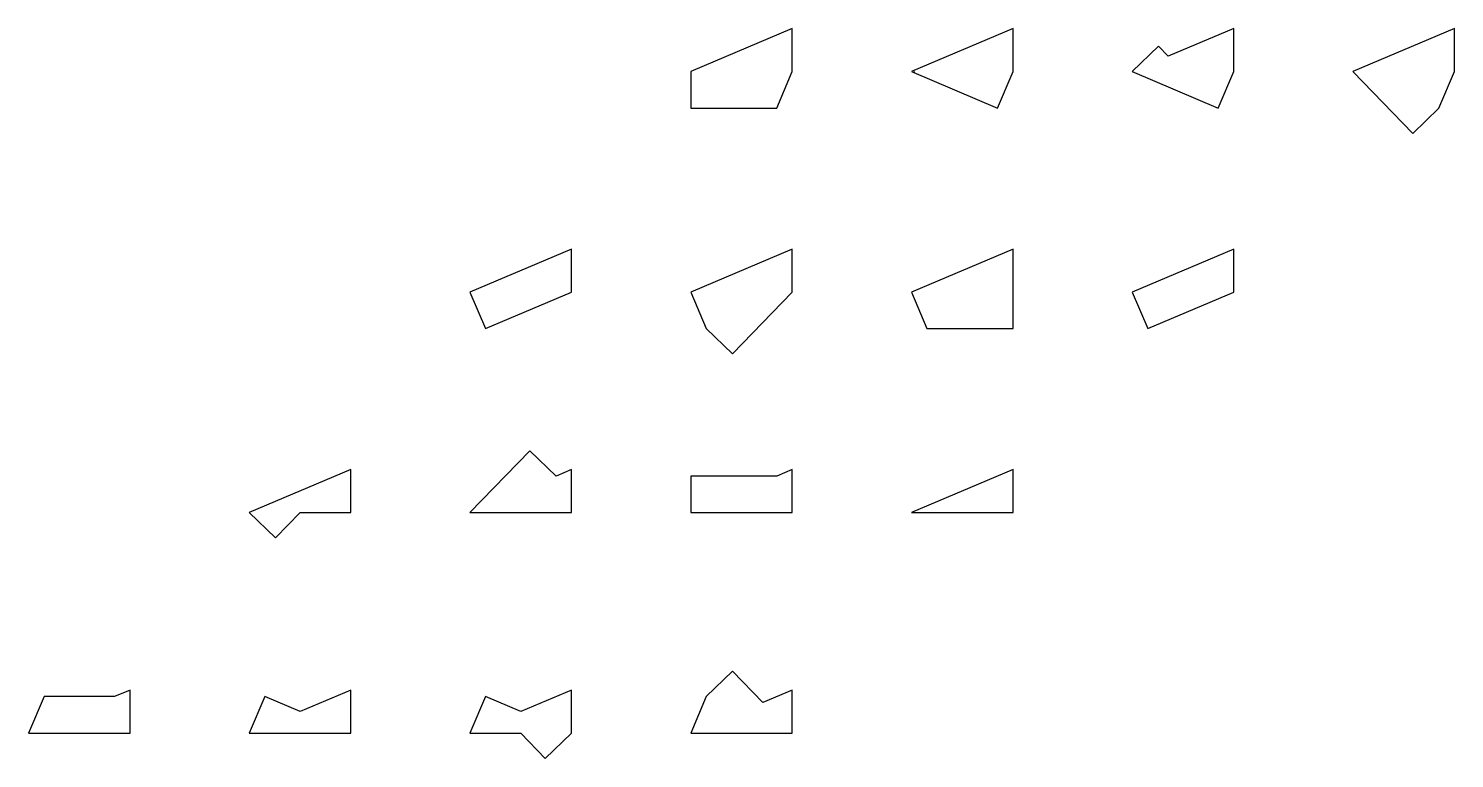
# Model space of a CAD drawing. Header units: millimetres. Extents: x 351024 to 834595, y -52733518 to -52619758.
# Drawn here: x 594485 to 677557, y -52732868 to -52690300 of the extents above; entities that cross this region are included whole.
import ezdxf

# ---------------------------------------------------------------- set-up
doc = ezdxf.new("R2010")
doc.units = ezdxf.units.MM
doc.layers.add('Standard', color=7, linetype='Continuous')

msp = doc.modelspace()

# ---------------------------------------------------------------- linework, layer by layer
at = {"layer": 'Defpoints', "color": 4}
msp.add_line((646096, -52692887), (646107, -52692813), dxfattribs=at)
at = {"layer": 'Standard'}
for points in [[(638980, -52690300), (633061, -52692813), (633061, -52694941), (638076, -52694941), (638980, -52692813)], [(650935, -52694941), (651839, -52692813), (651839, -52690300), (645920, -52692813)], [(663794, -52694941), (664698, -52692813), (664698, -52690300), (660878, -52691922), (660311, -52691334), (658779, -52692813)], [(677557, -52690300), (671638, -52692813), (675122, -52696420), (676653, -52694941), (677557, -52692813)], [(621106, -52707800), (626121, -52705672), (626121, -52703159), (620203, -52705672)], [(638980, -52703159), (633061, -52705672), (633965, -52707800), (635496, -52709279), (638980, -52705672)], [(651839, -52703159), (645920, -52705672), (646824, -52707800), (651839, -52707800)], [(659683, -52707800), (664698, -52705672), (664698, -52703159), (658779, -52705672)], [(626121, -52718531), (626121, -52716018), (625217, -52716402), (623686, -52714923), (620203, -52718531)], [(608875, -52720009), (610303, -52718531), (613262, -52718531), (613262, -52716018), (607344, -52718531)], [(638980, -52718531), (638980, -52716018), (638076, -52716402), (633061, -52716402), (633061, -52718531)], [(645920, -52718531), (651839, -52718531), (651839, -52716018)], [(638980, -52731389), (638980, -52728877), (637259, -52729608), (635496, -52727782), (633965, -52729261), (633061, -52731389)], [(600403, -52731389), (600403, -52728877), (599499, -52729261), (595388, -52729261), (594485, -52731389)], [(608247, -52729261), (607344, -52731389), (613262, -52731389), (613262, -52728877), (610303, -52730133)], [(621106, -52729261), (620203, -52731389), (623162, -52731389), (624590, -52732868), (626121, -52731389), (626121, -52728877), (623162, -52730133)]]:
    msp.add_lwpolyline(points, close=True, dxfattribs=at)

doc.saveas('drawing.dxf')
